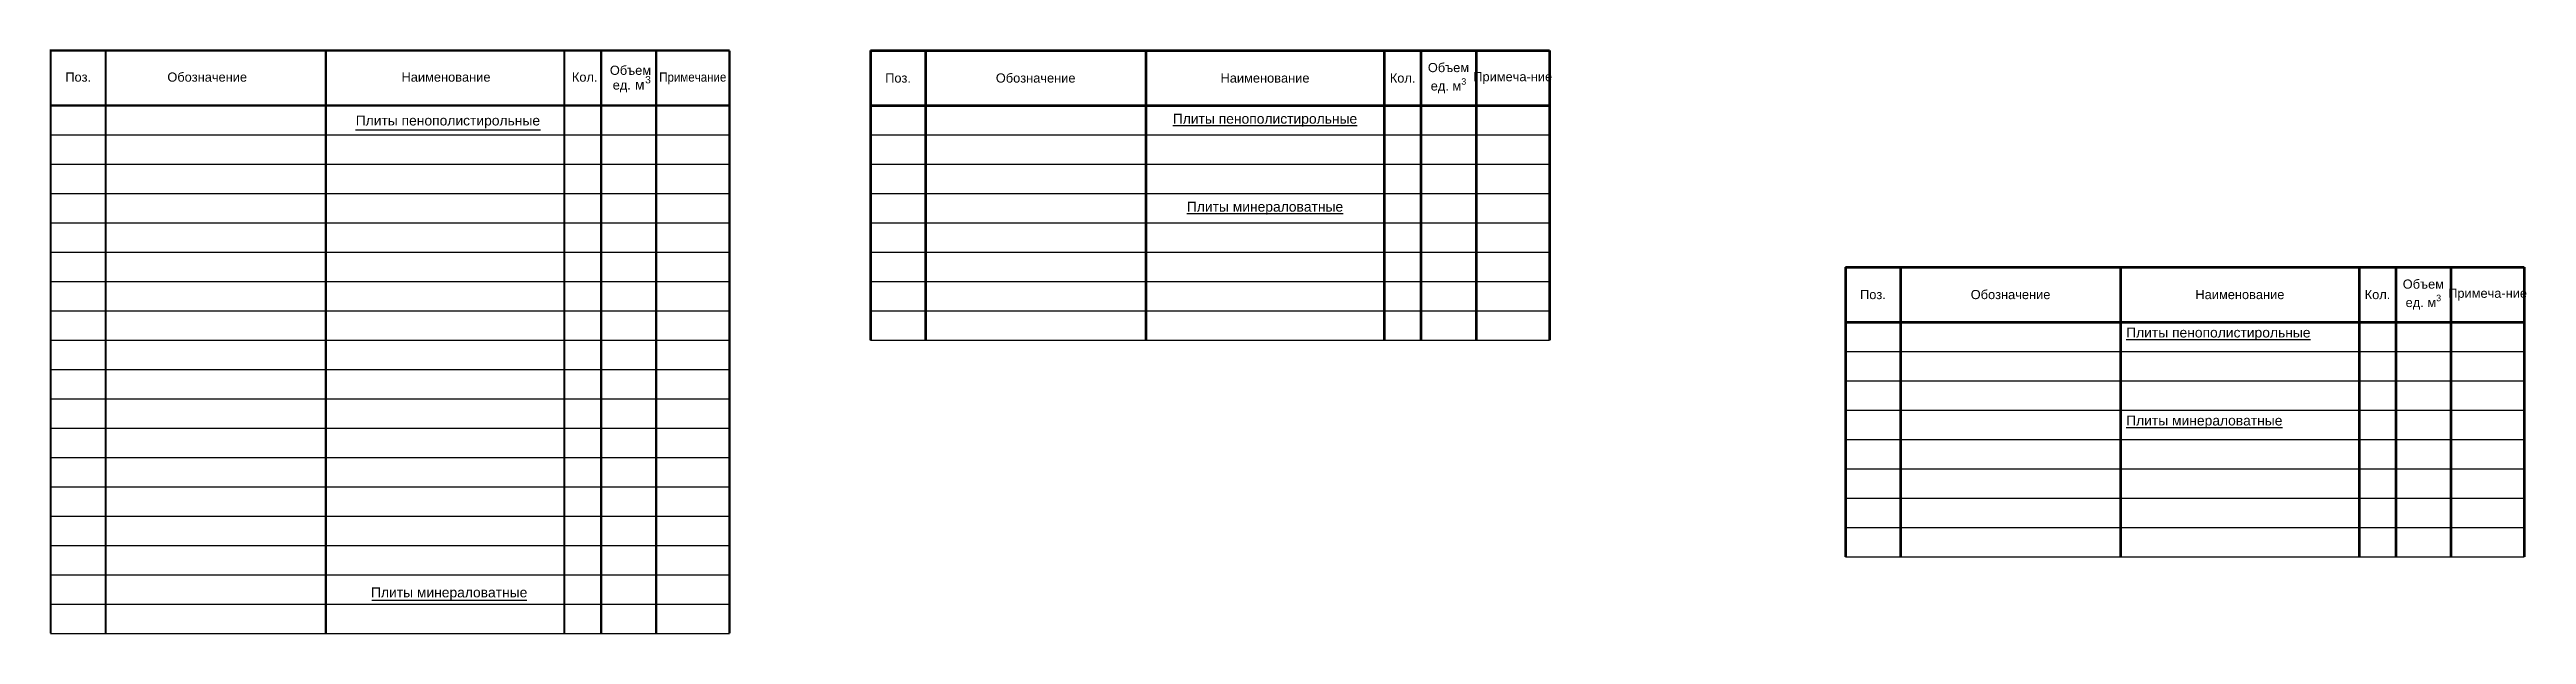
# Model space of a CAD drawing. Header units: millimetres. Extents: x 4512 to 6488, y 2531 to 2947.
# Drawn here: x 5813 to 6488, y 2788 to 2947 of the extents above; entities that cross this region are included whole.
import ezdxf

# ---------------------------------------------------------------- set-up
doc = ezdxf.new("R2010")
doc.units = ezdxf.units.MM
doc.styles.add('Ариал', font='arial.ttf')

msp = doc.modelspace()

# ---------------------------------------------------------------- texts
at = {"color": 7, "style": 'Ариал'}
for s, height, p in [('Объем', 2.5, (5965.299, 2940.31)), ('Поз.', 2.5, (5816.903, 2938.458)), ('Обозначение', 2.5, (5844.713, 2938.458)), ('Наименование', 2.5, (5908.529, 2938.458)), ('Кол.', 2.5, (5954.956, 2938.458)), ('ед.', 2.5, (5966.077, 2936.294)), ('м', 2.7, (5972.144, 2936.278)), ('3', 2, (5974.921, 2937.987)), ('Плиты пенополистирольные', 2.7, (5896.042, 2926.509)), ('Плиты минераловатные', 2.7, (5900.215, 2797.77))]:
    msp.add_text(s, height=height, dxfattribs=at).set_placement(p)
at = {"color": 7, "style": 'Ариал', "width": 0.9}
msp.add_text('Примечание', height=2.5, dxfattribs=at).set_placement((5978.747, 2938.458))

# ---------------------------------------------------------------- blocks, each defined once
blk = doc.blocks.new('*T78')
at = {"color": 0, "linetype": 'ByBlock', "lineweight": 60, "transparency": 16777216}
for p, q in [((0, 0), (185, 0)), ((0, 0), (0, -79)), ((15, 0), (15, -79)), ((75, 0), (75, -79)), ((140, 0), (140, -79)), ((150, 0), (150, -79)), ((165, 0), (165, -79)), ((185, 0), (185, -79)), ((0, -15), (185, -15))]:
    blk.add_line(p, q, dxfattribs=at)
at = {"color": 0, "linetype": 'ByBlock', "lineweight": -2, "transparency": 16777216}
for p, q in [((0, -23), (185, -23)), ((0, -31), (185, -31)), ((0, -39), (185, -39)), ((0, -47), (185, -47)), ((0, -55), (185, -55)), ((0, -63), (185, -63)), ((0, -71), (185, -71)), ((0, -79), (185, -79))]:
    blk.add_line(p, q, dxfattribs=at)
at = {"color": 0, "transparency": 16777216, "attachment_point": 5, "style": 'Ариал'}
for s, insert, char_height, width in [('Поз.', (7.5, -7.5), 2.5, 12), ('Обозначение', (45, -7.5), 2.5, 57), ('Наименование', (107.5, -7.5), 2.5, 62), ('Кол.', (145, -7.5), 2.5, 7), ('\\A1;Объем ед. м{\\H0.7x;\\S3^ ;}', (157.5, -7.5), 2.5, 12), ('Примеча-ние', (175, -7.5), 2.5, 17), ('{\\LПлиты пенополистирольные}', (107.5, -19), 2.7, 62), ('{\\LПлиты минераловатные}', (107.5, -43), 2.7, 62)]:
    blk.add_mtext(s, dxfattribs=dict(at, insert=insert, char_height=char_height, width=width))
blk = doc.blocks.new('*T79')
at = {"color": 0, "linetype": 'ByBlock', "lineweight": 60, "transparency": 16777216}
for p, q in [((0, 0), (185, 0)), ((0, 0), (0, -79)), ((15, 0), (15, -79)), ((75, 0), (75, -79)), ((140, 0), (140, -79)), ((150, 0), (150, -79)), ((165, 0), (165, -79)), ((185, 0), (185, -79)), ((0, -15), (185, -15))]:
    blk.add_line(p, q, dxfattribs=at)
at = {"color": 0, "linetype": 'ByBlock', "lineweight": -2, "transparency": 16777216}
for p, q in [((0, -23), (185, -23)), ((0, -31), (185, -31)), ((0, -39), (185, -39)), ((0, -47), (185, -47)), ((0, -55), (185, -55)), ((0, -63), (185, -63)), ((0, -71), (185, -71)), ((0, -79), (185, -79))]:
    blk.add_line(p, q, dxfattribs=at)
at = {"color": 0, "transparency": 16777216, "style": 'Ариал'}
for s, insert, char_height, width, attachment_point in [('Поз.', (7.5, -7.5), 2.5, 12, 5), ('Обозначение', (45, -7.5), 2.5, 57, 5), ('Наименование', (107.5, -7.5), 2.5, 62, 5), ('Кол.', (145, -7.5), 2.5, 7, 5), ('\\A1;Объем ед. м{\\H0.7x;\\S3^ ;}', (157.5, -7.5), 2.5, 12, 5), ('Примеча-ние', (175, -7.5), 2.5, 17, 5), ('{\\LПлиты пенополистирольные}', (76.5, -16.5), 2.7, 62, 1), ('{\\LПлиты минераловатные}', (76.5, -40.5), 2.7, 62, 1)]:
    blk.add_mtext(s, dxfattribs=dict(at, insert=insert, char_height=char_height, width=width, attachment_point=attachment_point))

# ---------------------------------------------------------------- linework, layer by layer
at = {"color": 7, "const_width": 0.6}
for points in [[(5997.905, 2946.934), (5812.905, 2946.934), (5812.905, 2931.934), (5997.905, 2931.934)], [(5827.905, 2946.934), (5827.905, 2787.934)], [(5887.905, 2946.934), (5887.905, 2787.934)], [(5952.905, 2946.934), (5952.905, 2787.934)], [(5962.905, 2946.934), (5962.905, 2787.934)], [(5977.905, 2946.934), (5977.905, 2787.934)], [(5997.905, 2946.934), (5997.905, 2931.934)], [(5812.905, 2931.934), (5812.905, 2787.934)], [(5997.905, 2931.934), (5997.905, 2787.934)]]:
    msp.add_lwpolyline(points, dxfattribs=at)
at = {"color": 7}
for points in [[(5812.905, 2923.934), (5997.905, 2923.934)], [(5896.005, 2925.276), (5946.364, 2925.276)], [(5812.905, 2915.934), (5997.905, 2915.934)], [(5812.905, 2907.934), (5997.905, 2907.934)], [(5812.905, 2899.934), (5997.905, 2899.934)], [(5812.905, 2891.934), (5997.905, 2891.934)], [(5812.905, 2883.934), (5997.905, 2883.934)], [(5812.905, 2875.934), (5997.905, 2875.934)], [(5812.905, 2875.934), (5997.905, 2875.934)], [(5812.905, 2867.934), (5997.905, 2867.934)], [(5812.905, 2867.934), (5997.905, 2867.934)], [(5812.905, 2859.934), (5997.905, 2859.934)], [(5812.905, 2851.934), (5997.905, 2851.934)], [(5812.905, 2843.934), (5997.905, 2843.934)], [(5812.905, 2835.934), (5997.905, 2835.934)], [(5812.905, 2827.934), (5997.905, 2827.934)], [(5812.905, 2819.934), (5997.905, 2819.934)], [(5812.905, 2811.934), (5997.905, 2811.934)], [(5812.905, 2803.934), (5997.905, 2803.934)], [(5812.905, 2795.934), (5997.905, 2795.934)], [(5900.458, 2796.984), (5942.67, 2796.984)], [(5812.905, 2787.934), (5997.905, 2787.934)]]:
    msp.add_lwpolyline(points, dxfattribs=at)

# ---------------------------------------------------------------- block references
for name, p in [('*T78', (6036.338, 2946.934)), ('*T79', (6302.007, 2887.864))]:
    msp.add_blockref(name, p)

msp.set_redraw_order([(e.dxf.handle, doc.entitydb.next_handle()) for e in msp.query("TEXT MTEXT ATTDEF DIMENSION ARC_DIMENSION")])  # texts and dimensions are drawn at this point

doc.saveas('drawing.dxf')
